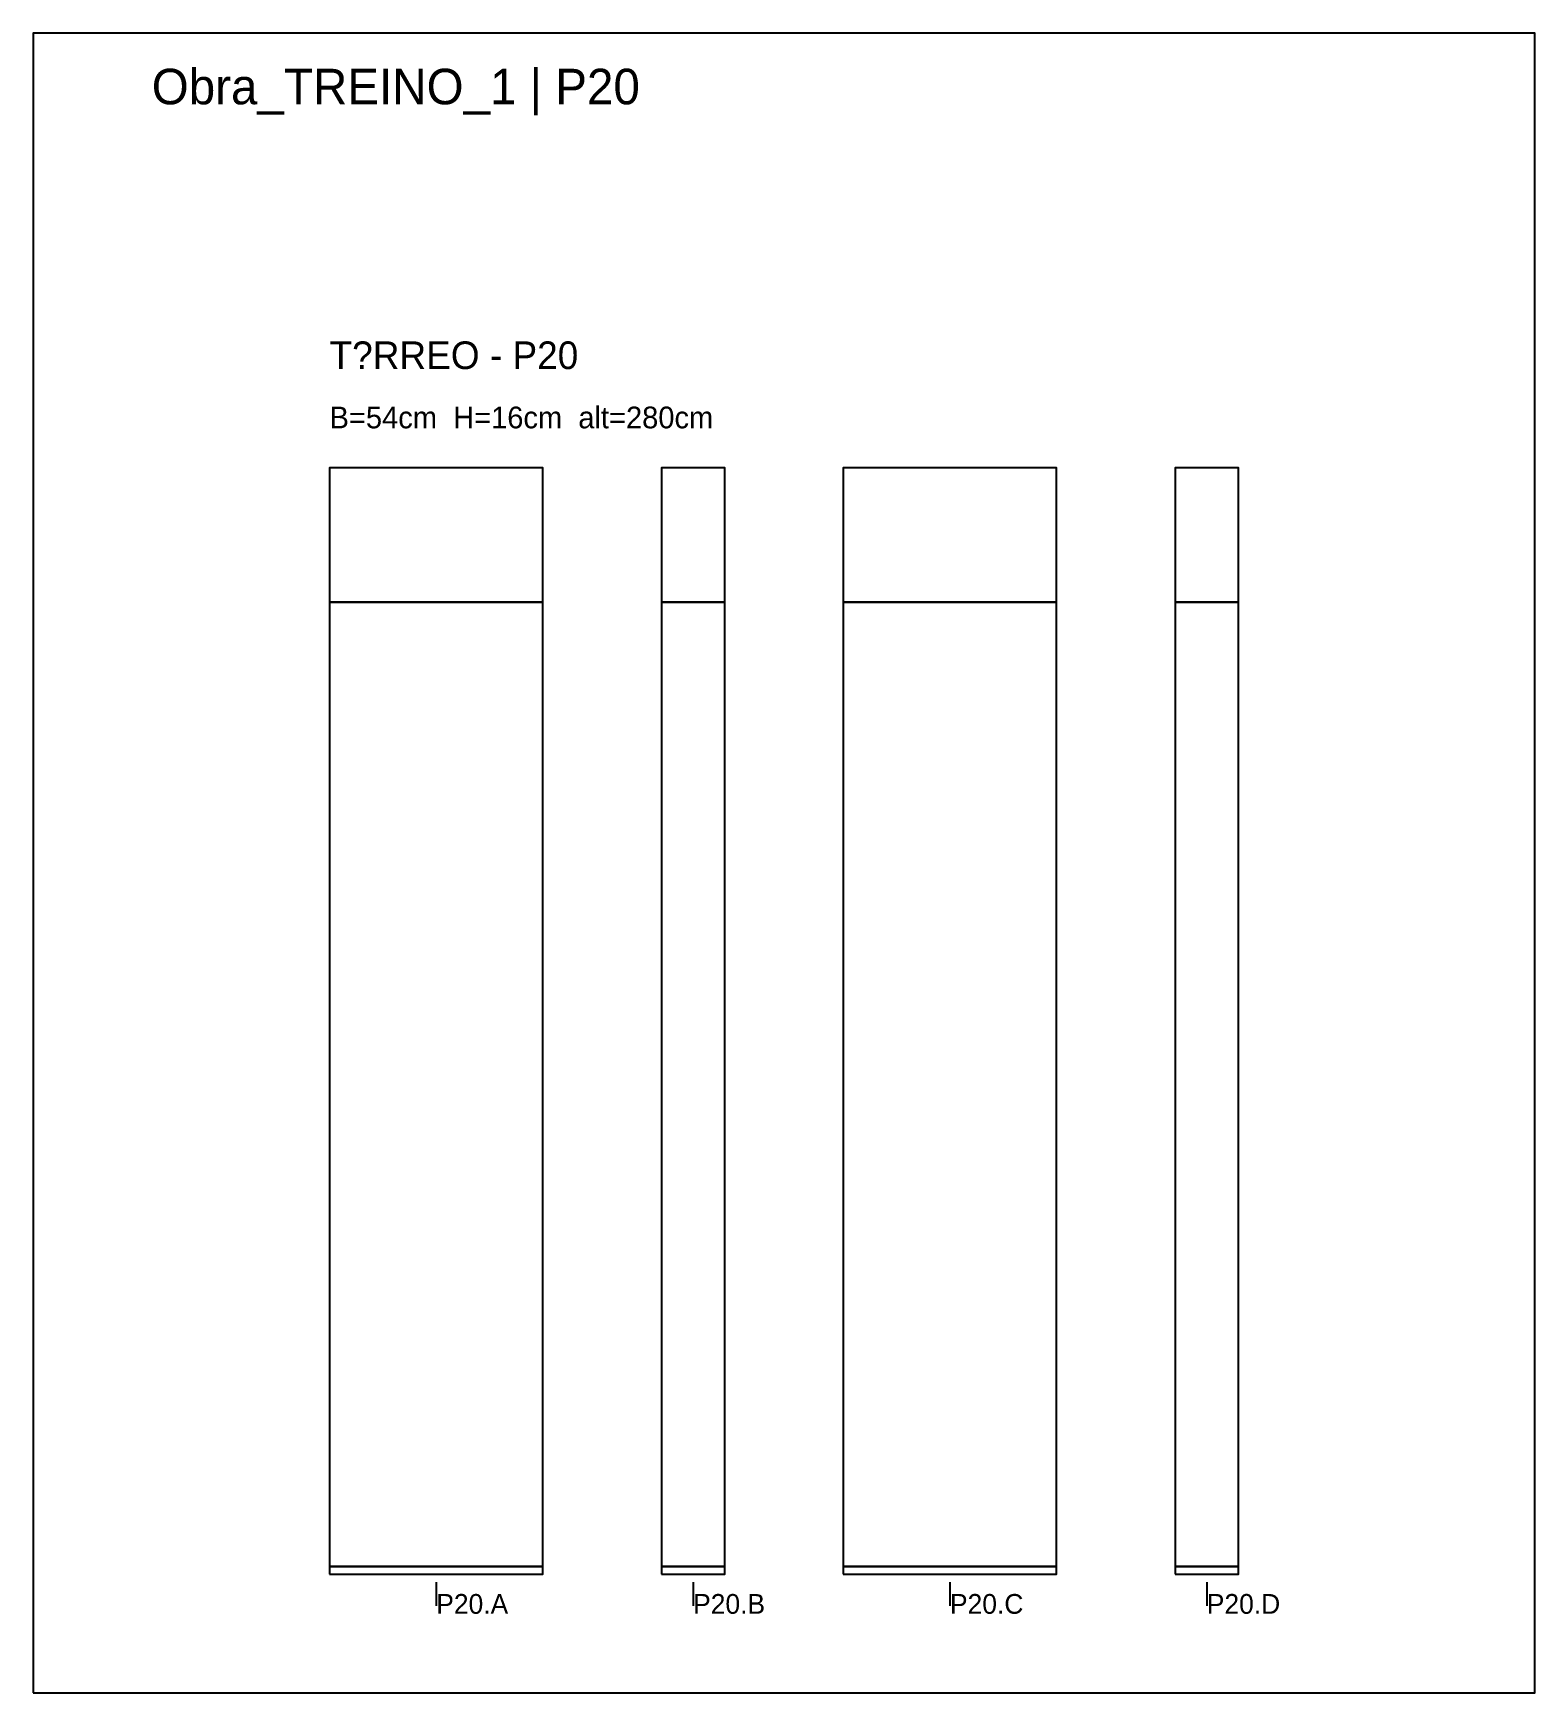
# Model space of a CAD drawing. Header units: metres. Extents: x 0 to 19000, y -21000 to 0.
# Drawn here: x 11400 to 15200, y -8400 to -4200 of the extents above; entities that cross this region are included whole.
import ezdxf

# ---------------------------------------------------------------- set-up
doc = ezdxf.new("R2010")
doc.units = ezdxf.units.M
for name, color, linetype in [('CELL_BORDER', 8, 'Continuous'), ('COTA', 3, 'Continuous'), ('Cota Secao (2x)', 3, 'Continuous'), ('LABEL_ID', 3, 'Continuous'), ('NOMENCLATURA', 1, 'Continuous'), ('Paineis', 7, 'Continuous'), ('Texto Secao', 2, 'Continuous')]:
    doc.layers.add(name, color=color, linetype=linetype)

msp = doc.modelspace()

# ---------------------------------------------------------------- texts
at = {"layer": 'Cota Secao (2x)'}
msp.add_text('B=54cm  H=16cm  alt=280cm', height=55, dxfattribs=at).set_placement((12150, -5200))
at = {"layer": 'LABEL_ID'}
msp.add_text('Obra_TREINO_1 | P20', height=90, dxfattribs=at).set_placement((11700, -4380))
at = {"layer": 'NOMENCLATURA'}
msp.add_text('T?RREO - P20', height=70, dxfattribs=at).set_placement((12150, -5050))
at = {"layer": 'Texto Secao'}
for s, p in [('P20.A', (12420, -8200)), ('P20.B', (13070, -8200)), ('P20.C', (13720, -8200)), ('P20.D', (14370, -8200))]:
    msp.add_text(s, height=50, dxfattribs=at).set_placement(p)

# ---------------------------------------------------------------- linework, layer by layer
at = {"layer": 'CELL_BORDER'}
msp.add_lwpolyline([(11400, -8400), (15200, -8400), (15200, -4200), (11400, -4200)], close=True, dxfattribs=at)
at = {"layer": 'COTA'}
for p, q in [((12420, -8120), (12420, -8180)), ((13070, -8120), (13070, -8180)), ((13720, -8120), (13720, -8180)), ((14370, -8120), (14370, -8180))]:
    msp.add_line(p, q, dxfattribs=at)
at = {"layer": 'Paineis'}
for points in [[(12150, -5640), (12690, -5640), (12690, -5300), (12150, -5300)], [(12990, -5640), (13150, -5640), (13150, -5300), (12990, -5300)], [(13450, -5640), (13990, -5640), (13990, -5300), (13450, -5300)], [(14290, -5640), (14450, -5640), (14450, -5300), (14290, -5300)], [(12150, -8080), (12690, -8080), (12690, -5640), (12150, -5640)], [(12990, -8080), (13150, -8080), (13150, -5640), (12990, -5640)], [(13450, -8080), (13990, -8080), (13990, -5640), (13450, -5640)], [(14290, -8080), (14450, -8080), (14450, -5640), (14290, -5640)], [(12150, -8100), (12690, -8100), (12690, -8080), (12150, -8080)], [(12990, -8100), (13150, -8100), (13150, -8080), (12990, -8080)], [(13450, -8100), (13990, -8100), (13990, -8080), (13450, -8080)], [(14290, -8100), (14450, -8100), (14450, -8080), (14290, -8080)]]:
    msp.add_lwpolyline(points, close=True, dxfattribs=at)

msp.set_redraw_order([(e.dxf.handle, doc.entitydb.next_handle()) for e in msp.query("TEXT MTEXT ATTDEF DIMENSION ARC_DIMENSION")])  # texts and dimensions are drawn at this point

doc.saveas('drawing.dxf')
